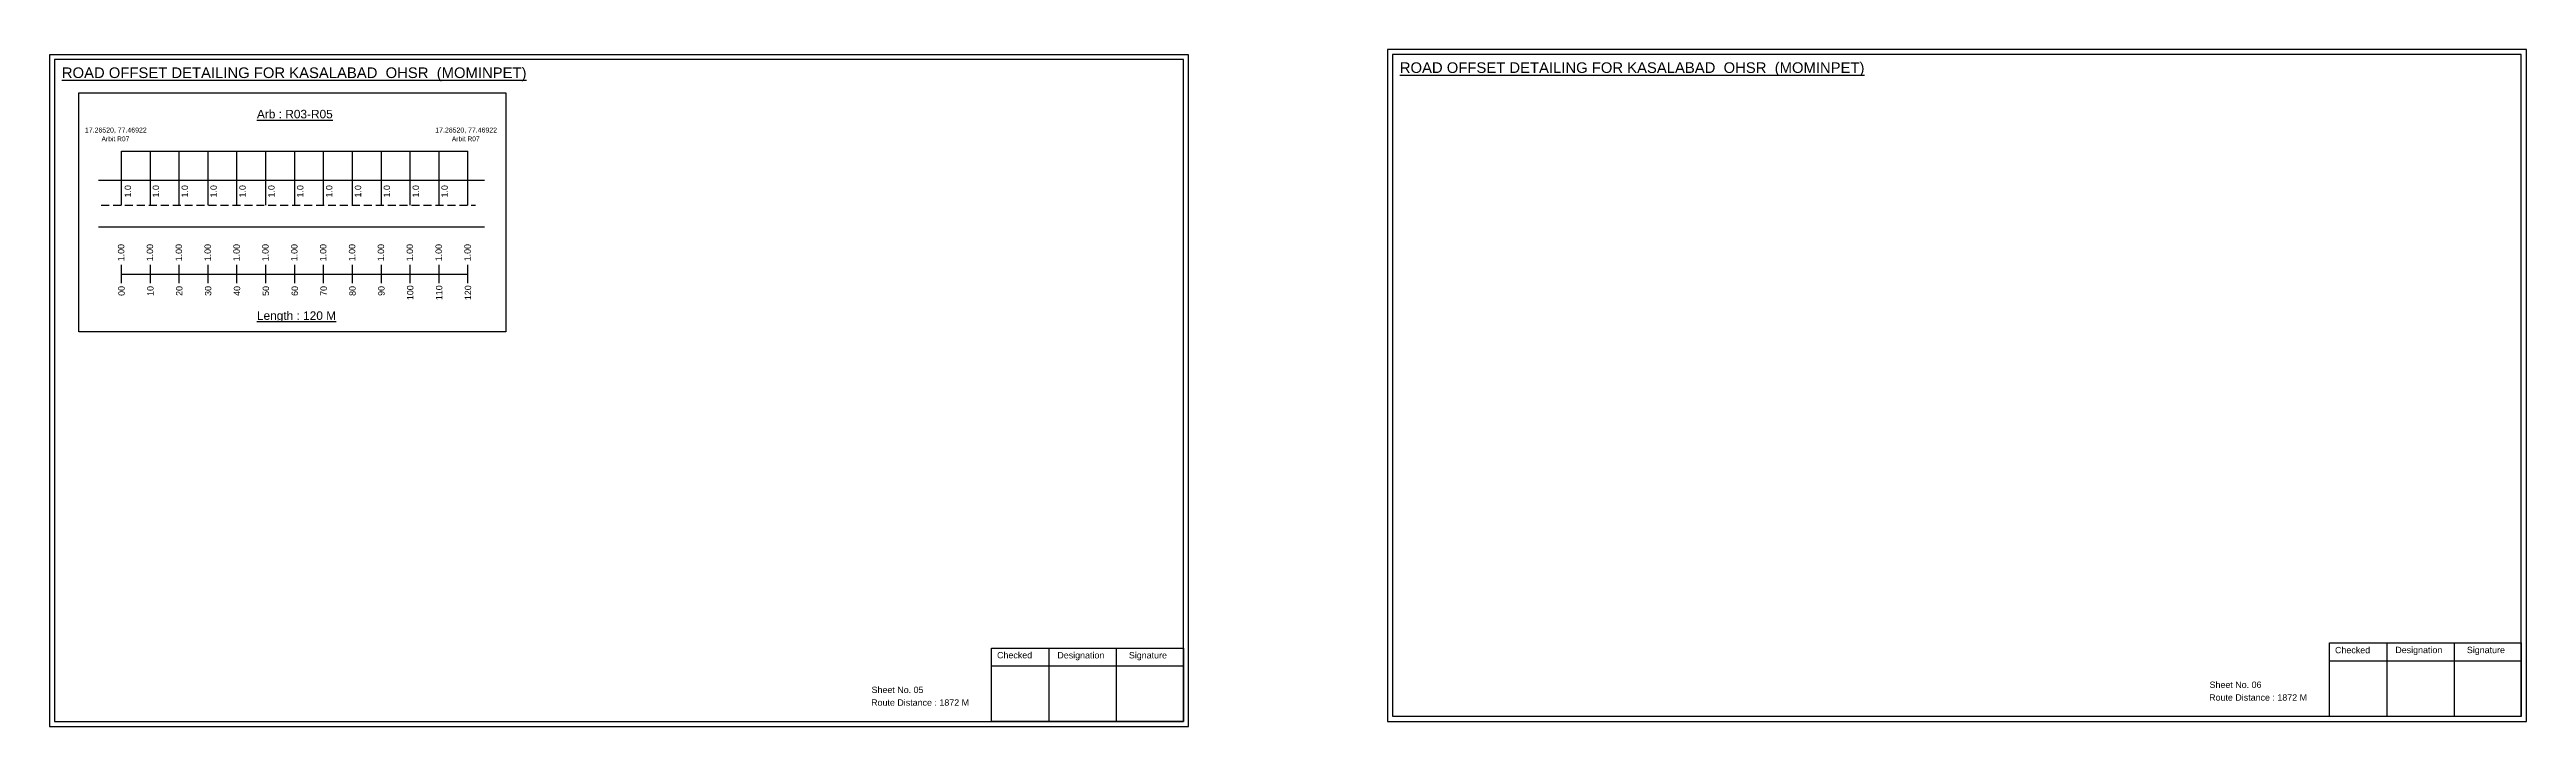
# Model space of a CAD drawing. Header units: inches. Extents: x -117 to 51867, y -12715 to 3423.
# Drawn here: x 48545 to 49712, y -392 to -73 of the extents above; entities that cross this region are included whole.
import ezdxf

# ---------------------------------------------------------------- set-up
doc = ezdxf.new("R2010")
doc.units = ezdxf.units.IN
doc.header["$MEASUREMENT"] = 0
doc.linetypes.add('DASHED2', pattern=[0.375, 0.25, -0.125])
doc.layers.add('PDF_Geometry', color=7, linetype='Continuous')
doc.layers.add('PDF_Text', color=5, linetype='Continuous')
doc.styles.add('PDF Arial', font='arial.ttf')
doc.styles.get("Standard").update_dxf_attribs({"font": 'arial.ttf'})

msp = doc.modelspace()

# ---------------------------------------------------------------- texts
at = {"color": 242, "true_color": 0xcd2027}
for s, height, p in [('%%UROAD OFFSET DETAILING FOR KASALABAD  OHSR  (MOMINPET)', 5, (48550.8, -86.7)), ('%%UROAD OFFSET DETAILING FOR KASALABAD  OHSR  (MOMINPET)', 5, (49181, -84.3)), ('%%UArb : R03-R05', 4, (48642.7, -105.7)), ('%%ULength : 120 M', 4, (48642.7, -200.7))]:
    msp.add_text(s, height=height, dxfattribs=at).set_placement(p)
at = {"color": 5}
for s, height, p in [('17.26520, 77.46922', 2.34, (48561.7, -112.4)), ('Arbit R07', 2.25, (48569.5, -116.5)), ('17.26520, 77.46922', 2.34, (48726.7, -112.4)), ('Arbit R07', 2.25, (48734.5, -116.5))]:
    msp.add_text(s, height=height, dxfattribs=at).set_placement(p)
for p in [(48583.4, -143), (48596.6, -143), (48610.2, -143), (48623.8, -143), (48637.4, -143), (48651, -143), (48664.6, -143), (48678.2, -143), (48691.8, -143), (48705.4, -143), (48719, -143), (48732.6, -143)]:
    msp.add_text('1.0', height=3, rotation=90).set_placement(p)
at = {"color": 217, "true_color": 0x93278f}
for s, p in [('1.00', (48580.2, -173.1)), ('1.00', (48593.8, -173.1)), ('1.00', (48607.4, -173.1)), ('1.00', (48621, -173.1)), ('1.00', (48634.6, -173.1)), ('1.00', (48648.2, -173.1)), ('1.00', (48661.8, -173.1)), ('1.00', (48675.4, -173.1)), ('1.00', (48689, -173.1)), ('1.00', (48702.6, -173.1)), ('1.00', (48716.2, -173.1)), ('1.00', (48729.8, -173.1)), ('1.00', (48743.4, -173.1)), ('00', (48580.4, -189.4)), ('10', (48594, -189.4)), ('20', (48607.6, -189.4)), ('30', (48621.2, -189.4)), ('40', (48634.8, -189.4)), ('50', (48648.4, -189.4)), ('60', (48662, -189.4)), ('70', (48675.6, -189.4)), ('80', (48689.2, -189.4)), ('90', (48702.8, -189.4)), ('100', (48716.4, -191.4)), ('110', (48730, -191.4)), ('120', (48743.6, -191.4))]:
    msp.add_text(s, height=3, rotation=90, dxfattribs=at).set_placement(p)
for s, p in [('Sheet No. 06', (49562.4, -374.2)), ('Sheet No. 05', (48932.2, -376.6)), ('Route Distance : 1872 M', (48932, -382.6)), ('Route Distance : 1872 M', (49562.2, -380.2))]:
    msp.add_text(s, height=3).set_placement(p)
at = {"layer": 'PDF_Text', "color": 7, "attachment_point": 7, "style": 'PDF Arial'}
for s, insert, char_height in [('Checked', (48991.3, -360.3), 3), ('Designation', (49019.7, -361.2), 3.001), ('Signature', (49053.4, -361.2), 3), ('Checked', (49621.5, -357.9), 3), ('Designation', (49649.9, -358.7), 3.001), ('Signature', (49683.6, -358.7), 3)]:
    msp.add_mtext(s, dxfattribs=dict(at, insert=insert, char_height=char_height))

# ---------------------------------------------------------------- linework, layer by layer
at = {"color": 5}
msp.add_line((48578.9, -121.2), (48742.1, -121.2), dxfattribs=at)
for p, q in [((48578.9, -146.7), (48578.9, -121.2)), ((48592.5, -146.7), (48592.5, -121.2)), ((48606.1, -146.7), (48606.1, -121.2)), ((48619.7, -146.7), (48619.7, -121.2)), ((48633.3, -146.7), (48633.3, -121.2)), ((48646.9, -146.7), (48646.9, -121.2)), ((48660.5, -146.7), (48660.5, -121.2)), ((48674.1, -146.7), (48674.1, -121.2)), ((48687.7, -146.7), (48687.7, -121.2)), ((48701.3, -146.7), (48701.3, -121.2)), ((48714.9, -146.7), (48714.9, -121.2)), ((48728.5, -146.7), (48728.5, -121.2)), ((48742.1, -146.7), (48742.1, -121.2)), ((48568, -134.8), (48749.9, -134.8)), ((48749.9, -157), (48568, -157))]:
    msp.add_line(p, q)
at = {"linetype": 'DASHED2', "ltscale": 15}
msp.add_line((48569.3, -146.7), (48745.7, -146.7), dxfattribs=at)
at = {"color": 217, "true_color": 0x93278f}
for p, q in [((48578.9, -183.4), (48578.9, -174.8)), ((48592.5, -183.4), (48592.5, -174.8)), ((48606.1, -183.4), (48606.1, -174.8)), ((48619.7, -183.4), (48619.7, -174.8)), ((48633.3, -183.4), (48633.3, -174.8)), ((48646.9, -183.4), (48646.9, -174.8)), ((48660.5, -183.4), (48660.5, -174.8)), ((48674.1, -183.4), (48674.1, -174.8)), ((48687.7, -183.4), (48687.7, -174.8)), ((48701.3, -183.4), (48701.3, -174.8)), ((48714.9, -183.4), (48714.9, -174.8)), ((48728.5, -183.4), (48728.5, -174.8)), ((48742.1, -183.4), (48742.1, -174.8)), ((48578.9, -179.1), (48742.1, -179.1))]:
    msp.add_line(p, q, dxfattribs=at)
msp.add_lwpolyline([(48558.8, -93.7), (48760, -93.7), (48760, -206.4), (48558.8, -206.4)], close=True)
at = {"layer": 'PDF_Geometry'}
for points in [[(48545, -75.7), (48545, -392.4), (49081.5, -392.4), (49081.5, -75.7)], [(48547.3, -78), (48547.3, -390), (49079.1, -390), (49079.1, -78)], [(49175.2, -73.3), (49175.2, -390), (49711.7, -390), (49711.7, -73.3)], [(49177.5, -75.6), (49177.5, -387.5), (49709.2, -387.5), (49709.2, -75.6)]]:
    msp.add_lwpolyline(points, close=True, dxfattribs=at)
at = {"layer": 'PDF_Geometry', "color": 242, "true_color": 0xcc1f26}
for points in [[(49079.1, -390.1), (48988.7, -390.1), (48988.7, -355.4), (49079.1, -355.4)], [(49709.2, -387.6), (49618.9, -387.6), (49618.9, -353), (49709.2, -353)]]:
    msp.add_lwpolyline(points, close=True, dxfattribs=at)
for points in [[(49015.7, -355.4), (49015.7, -390.1)], [(49047.4, -355.4), (49047.4, -390.1)], [(49618.9, -361.4), (49709.2, -361.4)], [(49645.9, -353), (49645.9, -387.6)], [(49677.6, -353), (49677.6, -387.6)], [(48988.7, -363.8), (49079.1, -363.8)]]:
    msp.add_lwpolyline(points, dxfattribs=at)

msp.set_redraw_order([(e.dxf.handle, doc.entitydb.next_handle()) for e in msp.query("TEXT MTEXT ATTDEF DIMENSION ARC_DIMENSION")])  # texts and dimensions are drawn at this point

doc.saveas('drawing.dxf')
